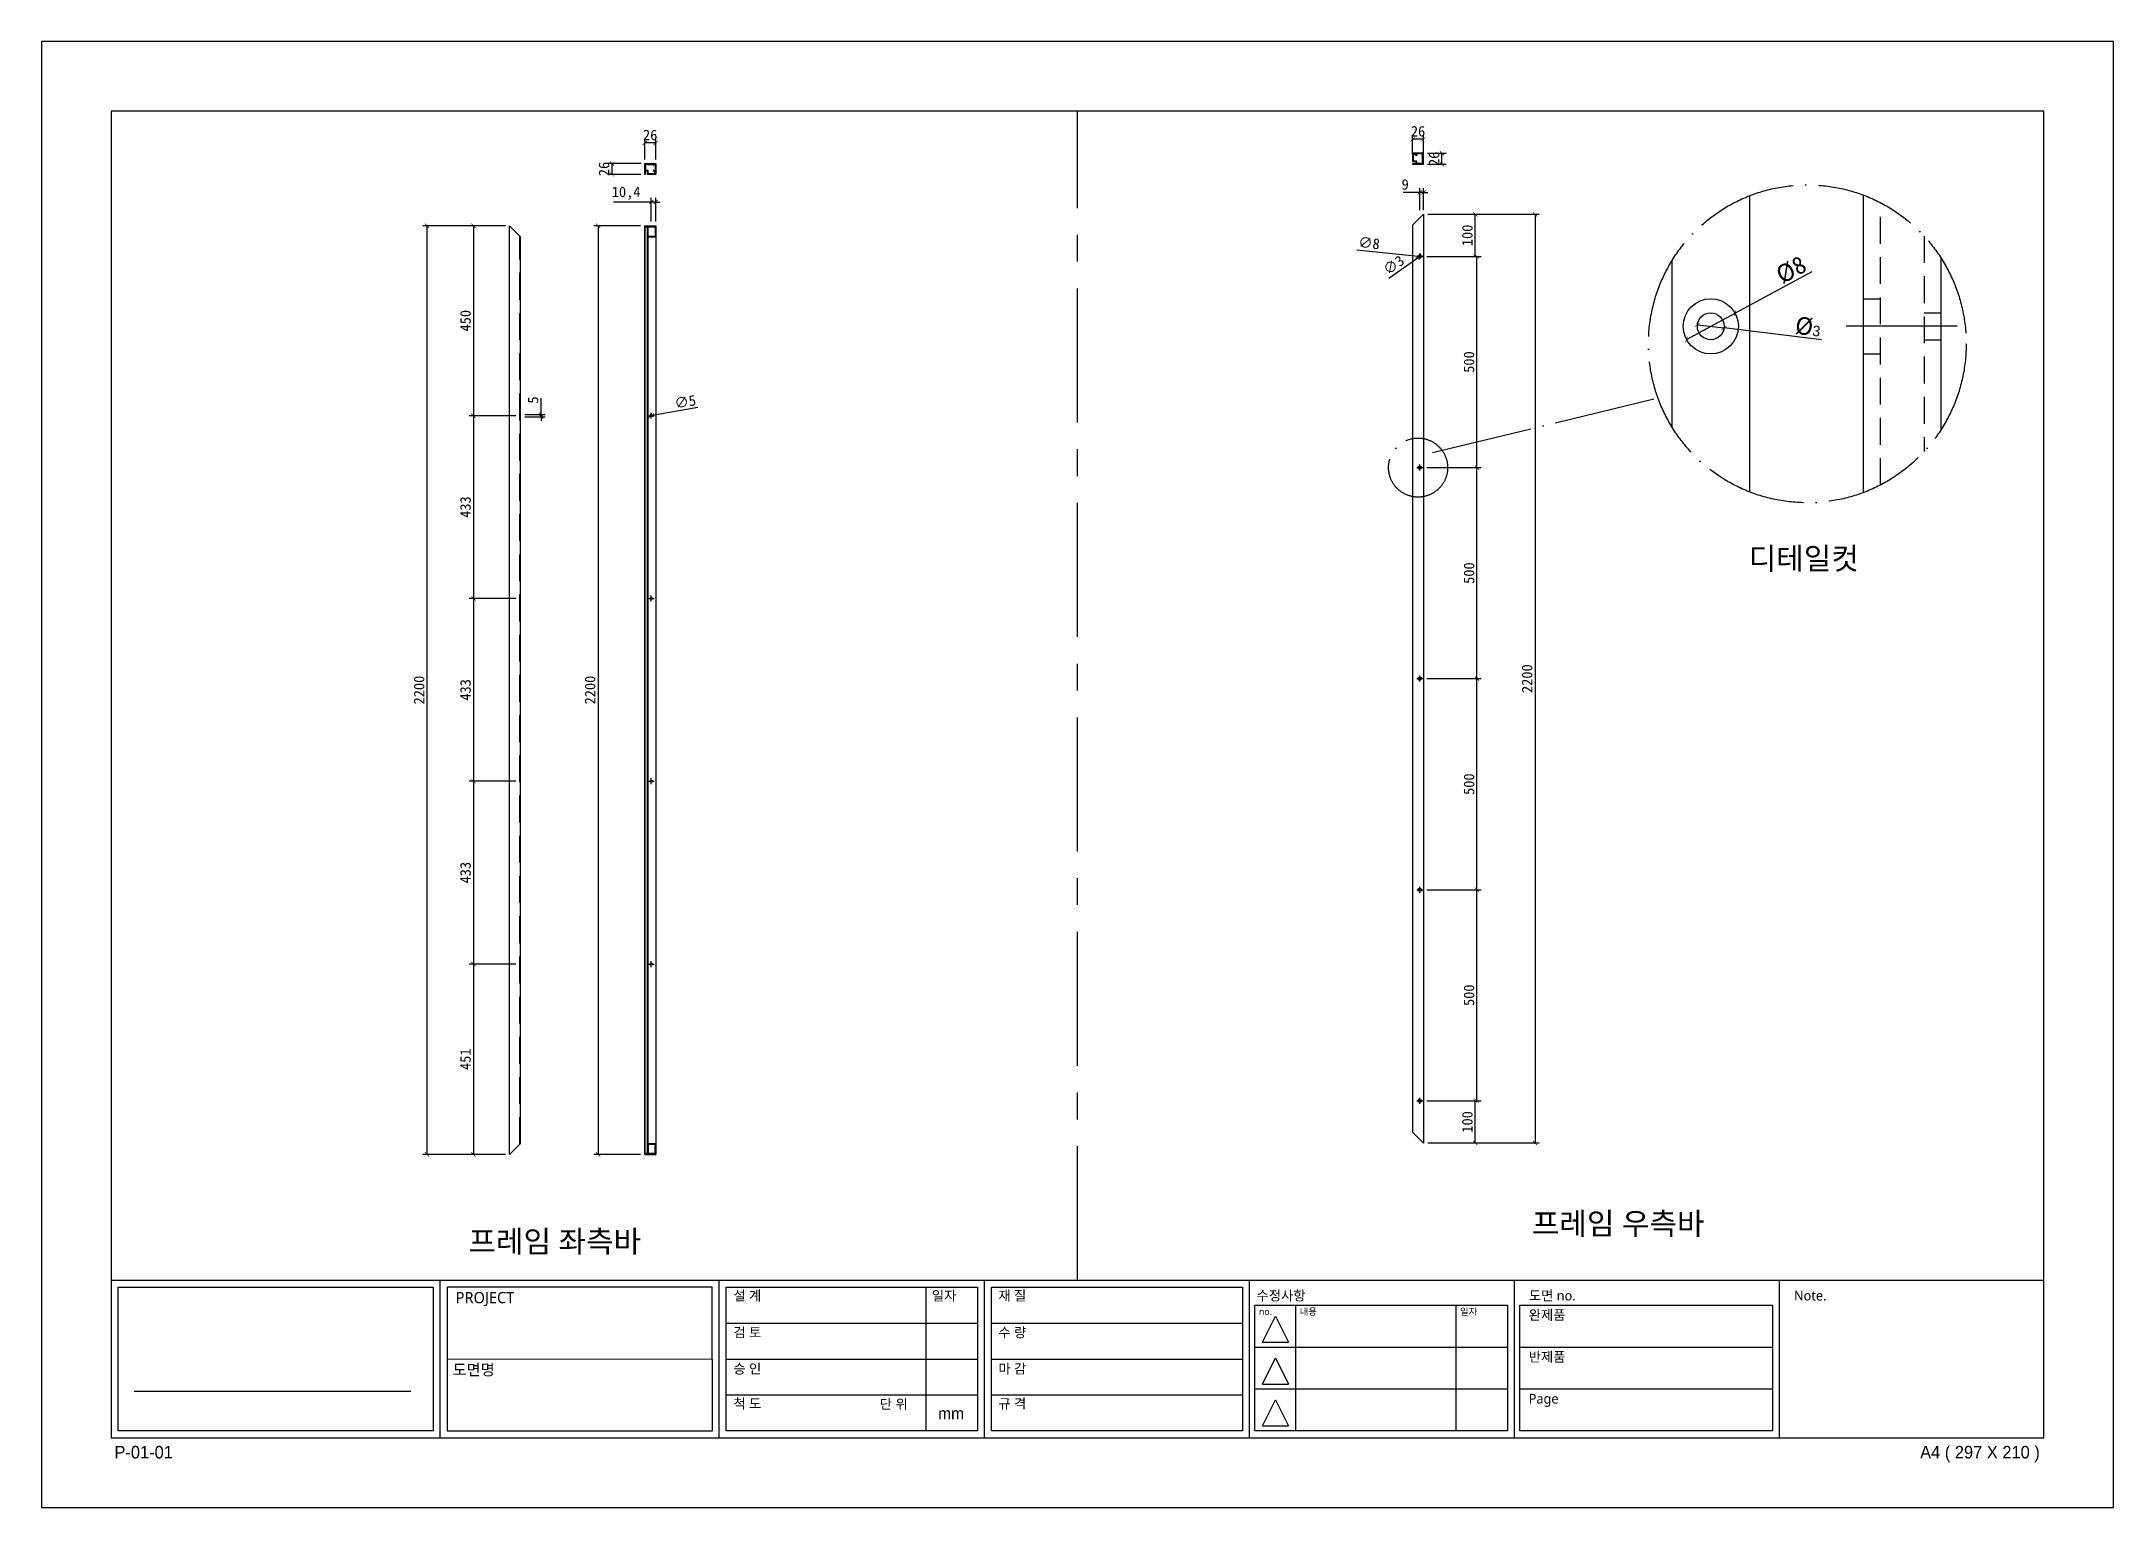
# Model space of a CAD drawing. Header units: millimetres. Extents: x -44117 to 256353, y -2095463 to 65325.
# Drawn here: x -34300 to -29389, y 7428 to 10901 of the extents above; entities that cross this region are included whole.
import ezdxf

# ---------------------------------------------------------------- set-up
doc = ezdxf.new("R2010")
doc.units = ezdxf.units.MM
doc.header["$LTSCALE"] = 10
for name, pattern in [('ACAD_ISO04W100', [30, 24, -3, 0, -3]), ('CENTER', [50.8, 31.75, -6.35, 6.35, -6.35]), ('HIDDEN', [9.525, 6.35, -3.175])]:
    doc.linetypes.add(name, pattern=pattern)
for name, color, linetype in [('cen', 1, 'CENTER'), ('도면층1', 7, 'HIDDEN'), ('도면층2', 3, 'CENTER')]:
    doc.layers.add(name, color=color, linetype=linetype)
doc.styles.add('고딕', font='')
doc.styles.get('고딕').set_extended_font_data('HYgtrE')
doc.dimstyles.new('ISO-25', dxfattribs={"dimtxt": 2.5, "dimasz": 2.5, "dimexe": 1, "dimexo": 1, "dimtad": 1, "dimtxsty": 'Standard', "dimblk": 'ARCHTICK', "dimcen": 2.5, "dimadec": 0, "dimazin": 0, "dimtfac": 1, "dimtmove": 0, "dimatfit": 3, "dimfxl": 0, "dimarcsym": 0})

msp = doc.modelspace()

# ---------------------------------------------------------------- texts
at = {"color": 142, "char_height": 52.004575, "width": 1506.5379465, "attachment_point": 5, "style": '고딕'}
for s, insert in [('{\\fMalgun Gothic|b0|i0|c129|p50;디테일컷}', (-30122.79197, 9673.34634)), ('{\\fMalgun Gothic|b0|i0|c129|p50;프레임 우측바}', (-30562.87956, 8098.06623)), ('{\\fMalgun Gothic|b0|i0|c129|p50;프레임 좌측바}', (-33083.46401, 8055.62919))]:
    msp.add_mtext(s, dxfattribs=dict(at, insert=insert))

# ---------------------------------------------------------------- blocks, each defined once
blk = doc.blocks.new('_ArchTick')
at = {"color": 0, "linetype": 'ByBlock', "const_width": 0.15}
blk.add_lwpolyline([(-0.5, -0.5), (0.5, 0.5)], dxfattribs=at)
blk = doc.blocks.new('*D196')
at = {"color": 0, "lineweight": -2}
for p, q in [((-31014.1, 10491.6), (-30749.9, 10491.6)), ((-30759.9, 10491.6), (-30759.9, 8291.6)), ((-31014.1, 8291.6), (-30749.9, 8291.6))]:
    blk.add_line(p, q, dxfattribs=at)
at = {"layer": 'Defpoints', "color": 0}
for p in [(-31024.1, 10491.6), (-31024.1, 8291.6), (-30759.9, 8291.6)]:
    blk.add_point(p, dxfattribs=at)
at = {"color": 0, "lineweight": -2, "xscale": 10, "yscale": 10, "zscale": 10}
for p, rotation in [((-30759.9, 10491.6), 90), ((-30759.9, 8291.6), 270)]:
    blk.add_blockref('_ArchTick', p, dxfattribs=dict(at, rotation=rotation))
at = {"color": 0, "insert": (-30778.7, 9391.6), "char_height": 25, "attachment_point": 5, "rotation": 90}
blk.add_mtext('2200', dxfattribs=at)
blk = doc.blocks.new('_None')
blk = doc.blocks.new('*D197')
at = {"color": 0, "lineweight": -2}
for p, q in [((-31016.1, 8391.6), (-30891.5, 8391.6)), ((-30901.5, 8291.6), (-30901.5, 8391.6)), ((-31014.1, 8291.6), (-30891.5, 8291.6))]:
    blk.add_line(p, q, dxfattribs=at)
at = {"layer": 'Defpoints', "color": 0}
for p in [(-31026.1, 8391.6), (-30901.5, 8391.6), (-31024.1, 8291.6)]:
    blk.add_point(p, dxfattribs=at)
at = {"color": 0, "lineweight": -2, "xscale": 10, "yscale": 10, "zscale": 10}
for p, rotation in [((-30901.5, 8391.6), 90), ((-30901.5, 8291.6), 270)]:
    blk.add_blockref('_ArchTick', p, dxfattribs=dict(at, rotation=rotation))
at = {"color": 0, "insert": (-30920.3, 8341.6), "char_height": 25, "attachment_point": 5, "rotation": 90}
blk.add_mtext('100', dxfattribs=at)
blk = doc.blocks.new('*D198')
at = {"color": 0, "lineweight": -2}
for p, q in [((-31016.1, 8891.6), (-30887.5, 8891.6)), ((-30897.5, 8391.6), (-30897.5, 8891.6)), ((-31016.1, 8391.6), (-30887.5, 8391.6))]:
    blk.add_line(p, q, dxfattribs=at)
at = {"layer": 'Defpoints', "color": 0}
for p in [(-31026.1, 8891.6), (-30897.5, 8891.6), (-31026.1, 8391.6)]:
    blk.add_point(p, dxfattribs=at)
at = {"color": 0, "lineweight": -2, "xscale": 10, "yscale": 10, "zscale": 10}
for p, rotation in [((-30897.5, 8891.6), 90), ((-30897.5, 8391.6), 270)]:
    blk.add_blockref('_ArchTick', p, dxfattribs=dict(at, rotation=rotation))
at = {"color": 0, "insert": (-30916.3, 8641.6), "char_height": 25, "attachment_point": 5, "rotation": 90}
blk.add_mtext('500', dxfattribs=at)
blk = doc.blocks.new('*D199')
at = {"color": 0, "lineweight": -2}
for p, q in [((-31016.1, 9391.6), (-30887.5, 9391.6)), ((-30897.5, 8891.6), (-30897.5, 9391.6)), ((-31016.1, 8891.6), (-30887.5, 8891.6))]:
    blk.add_line(p, q, dxfattribs=at)
at = {"layer": 'Defpoints', "color": 0}
for p in [(-31026.1, 9391.6), (-30897.5, 9391.6), (-31026.1, 8891.6)]:
    blk.add_point(p, dxfattribs=at)
at = {"color": 0, "lineweight": -2, "xscale": 10, "yscale": 10, "zscale": 10}
for p, rotation in [((-30897.5, 9391.6), 90), ((-30897.5, 8891.6), 270)]:
    blk.add_blockref('_ArchTick', p, dxfattribs=dict(at, rotation=rotation))
at = {"color": 0, "insert": (-30916.3, 9141.6), "char_height": 25, "attachment_point": 5, "rotation": 90}
blk.add_mtext('500', dxfattribs=at)
blk = doc.blocks.new('*D200')
at = {"color": 0, "lineweight": -2}
for p, q in [((-31016.1, 9891.6), (-30887.5, 9891.6)), ((-30897.5, 9391.6), (-30897.5, 9891.6)), ((-31016.1, 9391.6), (-30887.5, 9391.6))]:
    blk.add_line(p, q, dxfattribs=at)
at = {"layer": 'Defpoints', "color": 0}
for p in [(-31026.1, 9891.6), (-30897.5, 9891.6), (-31026.1, 9391.6)]:
    blk.add_point(p, dxfattribs=at)
at = {"color": 0, "lineweight": -2, "xscale": 10, "yscale": 10, "zscale": 10}
for p, rotation in [((-30897.5, 9891.6), 90), ((-30897.5, 9391.6), 270)]:
    blk.add_blockref('_ArchTick', p, dxfattribs=dict(at, rotation=rotation))
at = {"color": 0, "insert": (-30916.3, 9641.6), "char_height": 25, "attachment_point": 5, "rotation": 90}
blk.add_mtext('500', dxfattribs=at)
blk = doc.blocks.new('*D201')
at = {"color": 0, "lineweight": -2}
for p, q in [((-31016.1, 10391.6), (-30887.5, 10391.6)), ((-30897.5, 9891.6), (-30897.5, 10391.6)), ((-31016.1, 9891.6), (-30887.5, 9891.6))]:
    blk.add_line(p, q, dxfattribs=at)
at = {"layer": 'Defpoints', "color": 0}
for p in [(-31026.1, 10391.6), (-30897.5, 10391.6), (-31026.1, 9891.6)]:
    blk.add_point(p, dxfattribs=at)
at = {"color": 0, "lineweight": -2, "xscale": 10, "yscale": 10, "zscale": 10}
for p, rotation in [((-30897.5, 10391.6), 90), ((-30897.5, 9891.6), 270)]:
    blk.add_blockref('_ArchTick', p, dxfattribs=dict(at, rotation=rotation))
at = {"color": 0, "insert": (-30916.3, 10141.6), "char_height": 25, "attachment_point": 5, "rotation": 90}
blk.add_mtext('500', dxfattribs=at)
blk = doc.blocks.new('*D202')
at = {"color": 0, "lineweight": -2}
for p, q in [((-31014.1, 10491.6), (-30891.5, 10491.6)), ((-30901.5, 10391.6), (-30901.5, 10491.6)), ((-31016.1, 10391.6), (-30891.5, 10391.6))]:
    blk.add_line(p, q, dxfattribs=at)
at = {"layer": 'Defpoints', "color": 0}
for p in [(-31024.1, 10491.6), (-30901.5, 10491.6), (-31026.1, 10391.6)]:
    blk.add_point(p, dxfattribs=at)
at = {"color": 0, "lineweight": -2, "xscale": 10, "yscale": 10, "zscale": 10}
for p, rotation in [((-30901.5, 10491.6), 90), ((-30901.5, 10391.6), 270)]:
    blk.add_blockref('_ArchTick', p, dxfattribs=dict(at, rotation=rotation))
at = {"color": 0, "insert": (-30920.3, 10441.6), "char_height": 25, "attachment_point": 5, "rotation": 90}
blk.add_mtext('100', dxfattribs=at)
blk = doc.blocks.new('A$C2EC13F1B')
at = {"color": 7}
for p, q in [((-3.67, -0.83), (-1.17, 4.17)), ((-1.17, 4.17), (1.33, -0.83))]:
    blk.add_line(p, q, dxfattribs=at)
blk.add_lwpolyline([(-3.67, -0.83), (1.33, -0.83)], dxfattribs=at)
blk = doc.blocks.new('a4 1scale')
at = {"color": 8}
for p, q in [((-15144.83, -4477.05), (-14867.83, -4477.05)), ((-15097.66, -4499.61), (-15097.66, -4477.05)), ((-15057.67, -4499.62), (-15057.67, -4477.06)), ((-15028.06, -4478.06), (-15028.06, -4498.62)), ((-15019.68, -4499.62), (-15019.68, -4477.06)), ((-14981.69, -4499.62), (-14981.69, -4477.06)), ((-14943.7, -4499.62), (-14943.7, -4477.06)), ((-14905.71, -4499.62), (-14905.71, -4477.06)), ((-14980.9, -4480.63), (-14944.7, -4480.63)), ((-14975.07, -4480.63), (-14975.07, -4498.62)), ((-14952.08, -4480.63), (-14952.08, -4498.62)), ((-14942.91, -4480.63), (-14906.71, -4480.63)), ((-15056.67, -4483.2), (-15020.68, -4483.2)), ((-15018.68, -4483.2), (-14982.69, -4483.2)), ((-14980.9, -4486.63), (-14944.7, -4486.63)), ((-14942.91, -4486.63), (-14906.71, -4486.63)), ((-15096.66, -4488.33), (-15058.67, -4488.34)), ((-15056.67, -4488.34), (-15020.68, -4488.34)), ((-15018.68, -4488.34), (-14982.69, -4488.34)), ((-15141.53, -4492.95), (-15101.88, -4492.95)), ((-15056.67, -4493.48), (-15020.68, -4493.48)), ((-15018.68, -4493.48), (-14982.69, -4493.48)), ((-14980.9, -4492.63), (-14944.7, -4492.63)), ((-14942.91, -4492.63), (-14906.71, -4492.63))]:
    blk.add_line(p, q, dxfattribs=at)
for points in [[(-15154.83, -4509.61), (-14857.83, -4509.61), (-14857.83, -4299.61), (-15154.83, -4299.61)], [(-15144.83, -4499.61), (-14867.83, -4499.61), (-14867.83, -4309.61), (-15144.83, -4309.61)]]:
    blk.add_lwpolyline(points, close=True)
for points in [[(-15143.82, -4478.05), (-15098.66, -4478.05), (-15098.66, -4498.61), (-15143.83, -4498.61)], [(-15058.67, -4478.06), (-15096.66, -4478.05), (-15096.66, -4498.61), (-15058.66, -4498.62)], [(-15056.67, -4478.06), (-15020.68, -4478.06), (-15020.68, -4498.62), (-15056.67, -4498.62)], [(-15018.68, -4478.06), (-14982.69, -4478.06), (-14982.69, -4498.62), (-15018.68, -4498.62)]]:
    blk.add_lwpolyline(points, close=True, dxfattribs=at)
for points in [[(-14944.7, -4480.63), (-14944.7, -4498.62), (-14980.9, -4498.62), (-14980.9, -4480.63)], [(-14906.71, -4480.63), (-14906.71, -4498.62), (-14942.91, -4498.62), (-14942.91, -4480.63)]]:
    blk.add_lwpolyline(points, dxfattribs=at)
at = {"color": 8, "xscale": 0.7469071166727064, "yscale": 0.7469071166727064, "zscale": 0.7469071166727064}
for p in [(-14977.06, -4485.3), (-14977.06, -4491.3), (-14977.06, -4497.29)]:
    blk.add_blockref('A$C2EC13F1B', p, dxfattribs=at)
at = {"color": 8, "style": '고딕'}
for s, insert, char_height, width, attachment_point in [('{\\fMalgun Gothic|b0|i0|c129|p50;PROJECT}', (-15095.45, -4478.74), 1.6004, 37.4801, 1), ('{\\fMalgun Gothic|b0|i0|c129|p50;설 계}', (-15055.65, -4478.55), 1.4003, 21.6513, 1), ('{\\fGulim|b0|i0|c129|p50;일자}', (-15027.2, -4478.57), 1.4, 24.7824, 1), ('{\\fMalgun Gothic|b0|i0|c129|p50;재 질}', (-15017.66, -4478.55), 1.4003, 21.6513, 1), ('{\\fMalgun Gothic|b0|i0|c129|p50;수정사항}', (-14980.67, -4478.55), 1.4003, 21.6513, 1), ('{\\fMalgun Gothic|b0|i0|c129|p50;도면 no.}', (-14941.63, -4478.55), 1.4003, 21.6513, 1), ('{\\fMalgun Gothic|b0|i0|c129|p50;Note.}', (-14903.64, -4478.55), 1.4003, 21.6513, 1), ('{\\fMalgun Gothic|b0|i0|c129|p50;no.}', (-14980.32, -4481.07), 0.96, 25.9815, 1), ('{\\fMalgun Gothic|b0|i0|c129|p50;내용}', (-14974.49, -4481.07), 0.96, 25.9815, 1), ('{\\fMalgun Gothic|b0|i0|c129|p50;일자}', (-14951.5, -4481.07), 0.96, 25.9815, 1), ('{\\fGulim|b0|i0|c129|p50;완\\fMalgun Gothic|b0|i0|c129|p50;제품}', (-14941.66, -4481.32), 1.4003, 21.6513, 1), ('{\\fMalgun Gothic|b0|i0|c129|p50;검 토}', (-15055.65, -4483.82), 1.4003, 21.6513, 1), ('{\\fMalgun Gothic|b0|i0|c129|p50;수 량}', (-15017.66, -4483.82), 1.4003, 21.6513, 1), ('{\\fMalgun Gothic|b0|i0|c129|p50;반제품}', (-14941.66, -4487.32), 1.4003, 21.6513, 1), ('{\\fMalgun Gothic|b0|i0|c129|p50;도면명}', (-15095.89, -4489.07), 1.6004, 37.4801, 1), ('{\\fMalgun Gothic|b0|i0|c129|p50;승 인}', (-15055.65, -4489.02), 1.4003, 21.6513, 1), ('{\\fMalgun Gothic|b0|i0|c129|p50;마 감}', (-15017.66, -4489.02), 1.4003, 21.6513, 1), ('{\\fMalgun Gothic|b0|i0|c129|p50;Page}', (-14941.66, -4493.32), 1.4003, 21.6513, 1), ('{\\fMalgun Gothic|b0|i0|c129|p50;척 도 }', (-15055.65, -4494.02), 1.4003, 21.6513, 1), ('{\\fGulim|b0|i0|c129|p50;단 위}', (-15034.68, -4494.09), 1.4003, 21.6513, 1), ('mm', (-15024.45, -4496.13), 1.7, 15.2516, 5), ('{\\fMalgun Gothic|b0|i0|c129|p50;규 격 }', (-15017.66, -4494.02), 1.4003, 21.6513, 1), ('{\\C8;P-01-01}', (-15144.37, -4500.78), 1.8004, 27.0059, 1), ('{\\C8;A4 ( 297 X 210 )}', (-14868.4, -4500.78), 1.8004, 27.0059, 3)]:
    blk.add_mtext(s, dxfattribs=dict(at, insert=insert, char_height=char_height, width=width, attachment_point=attachment_point))
blk = doc.blocks.new('*D203')
at = {"color": 0, "lineweight": -2}
for p, q in [((-31182.2, 10407.7), (-31037.1, 10392)), ((-31029.1, 10391.1), (-31037.1, 10392)), ((-31029.1, 10391.1), (-31029.1, 10391.1))]:
    blk.add_line(p, q, dxfattribs=at)
at = {"layer": 'Defpoints', "color": 0}
for p in [(-31037.1, 10392), (-31029.1, 10391.1)]:
    blk.add_point(p, dxfattribs=at)
at = {"color": 0, "lineweight": -2, "xscale": 10, "yscale": 10, "zscale": 10}
for p, rotation in [((-31037.1, 10392), 353.8342125039075), ((-31029.1, 10391.1), 173.8342125039076)]:
    blk.add_blockref('_ArchTick', p, dxfattribs=dict(at, rotation=rotation))
at = {"color": 0, "insert": (-31153.3, 10423.4), "char_height": 25, "attachment_point": 5, "rotation": 353.8342}
blk.add_mtext('∅8', dxfattribs=at)
blk = doc.blocks.new('*D204')
at = {"color": 0, "lineweight": -2}
for p, q in [((-31106.6, 10340.6), (-31034.3, 10390.7)), ((-31031.9, 10392.4), (-31034.3, 10390.7)), ((-31031.9, 10392.4), (-31031.9, 10392.4))]:
    blk.add_line(p, q, dxfattribs=at)
at = {"layer": 'Defpoints', "color": 0}
for p in [(-31034.3, 10390.7), (-31031.9, 10392.4)]:
    blk.add_point(p, dxfattribs=at)
at = {"color": 0, "lineweight": -2, "xscale": 10, "yscale": 10, "zscale": 10}
for p, rotation in [((-31034.3, 10390.7), 34.73872542622149), ((-31031.9, 10392.4), 214.7387254262215)]:
    blk.add_blockref('_ArchTick', p, dxfattribs=dict(at, rotation=rotation))
at = {"color": 0, "insert": (-31095, 10371.5), "char_height": 25, "attachment_point": 5, "rotation": 34.7387}
blk.add_mtext('∅3', dxfattribs=at)
blk = doc.blocks.new('*D205')
at = {"color": 0, "lineweight": -2}
for p, q in [((-33200.5, 10464.5), (-33286.3, 10464.5)), ((-33276.3, 10464.5), (-33276.3, 10014.5)), ((-33176, 10014.5), (-33286.3, 10014.5))]:
    blk.add_line(p, q, dxfattribs=at)
at = {"layer": 'Defpoints', "color": 0}
for p in [(-33190.5, 10464.5), (-33276.3, 10014.5), (-33166, 10014.5)]:
    blk.add_point(p, dxfattribs=at)
at = {"color": 0, "lineweight": -2, "xscale": 10, "yscale": 10, "zscale": 10}
for p, rotation in [((-33276.3, 10464.5), 90), ((-33276.3, 10014.5), 270)]:
    blk.add_blockref('_ArchTick', p, dxfattribs=dict(at, rotation=rotation))
at = {"color": 0, "insert": (-33295, 10239.5), "char_height": 25, "attachment_point": 5, "rotation": 90}
blk.add_mtext('450', dxfattribs=at)
blk = doc.blocks.new('*D206')
at = {"color": 0, "lineweight": -2}
for p, q in [((-33176, 10014.5), (-33286.3, 10014.5)), ((-33276.3, 10014.5), (-33276.3, 9581.5)), ((-33176, 9581.5), (-33286.3, 9581.5))]:
    blk.add_line(p, q, dxfattribs=at)
at = {"layer": 'Defpoints', "color": 0}
for p in [(-33166, 10014.5), (-33276.3, 9581.5), (-33166, 9581.5)]:
    blk.add_point(p, dxfattribs=at)
at = {"color": 0, "lineweight": -2, "xscale": 10, "yscale": 10, "zscale": 10}
for p, rotation in [((-33276.3, 10014.5), 90), ((-33276.3, 9581.5), 270)]:
    blk.add_blockref('_ArchTick', p, dxfattribs=dict(at, rotation=rotation))
at = {"color": 0, "insert": (-33295, 9798), "char_height": 25, "attachment_point": 5, "rotation": 90}
blk.add_mtext('433', dxfattribs=at)
blk = doc.blocks.new('*D207')
at = {"color": 0, "lineweight": -2}
for p, q in [((-33176, 9581.5), (-33286.3, 9581.5)), ((-33276.3, 9581.5), (-33276.3, 9148.5)), ((-33176, 9148.5), (-33286.3, 9148.5))]:
    blk.add_line(p, q, dxfattribs=at)
at = {"layer": 'Defpoints', "color": 0}
for p in [(-33166, 9581.5), (-33276.3, 9148.5), (-33166, 9148.5)]:
    blk.add_point(p, dxfattribs=at)
at = {"color": 0, "lineweight": -2, "xscale": 10, "yscale": 10, "zscale": 10}
for p, rotation in [((-33276.3, 9581.5), 90), ((-33276.3, 9148.5), 270)]:
    blk.add_blockref('_ArchTick', p, dxfattribs=dict(at, rotation=rotation))
at = {"color": 0, "insert": (-33295, 9365), "char_height": 25, "attachment_point": 5, "rotation": 90}
blk.add_mtext('433', dxfattribs=at)
blk = doc.blocks.new('*D208')
at = {"color": 0, "lineweight": -2}
for p, q in [((-33176, 9148.5), (-33286.3, 9148.5)), ((-33276.3, 9148.5), (-33276.3, 8715.5)), ((-33176, 8715.5), (-33286.3, 8715.5))]:
    blk.add_line(p, q, dxfattribs=at)
at = {"layer": 'Defpoints', "color": 0}
for p in [(-33166, 9148.5), (-33276.3, 8715.5), (-33166, 8715.5)]:
    blk.add_point(p, dxfattribs=at)
at = {"color": 0, "lineweight": -2, "xscale": 10, "yscale": 10, "zscale": 10}
for p, rotation in [((-33276.3, 9148.5), 90), ((-33276.3, 8715.5), 270)]:
    blk.add_blockref('_ArchTick', p, dxfattribs=dict(at, rotation=rotation))
at = {"color": 0, "insert": (-33295, 8932), "char_height": 25, "attachment_point": 5, "rotation": 90}
blk.add_mtext('433', dxfattribs=at)
blk = doc.blocks.new('*D209')
at = {"color": 0, "lineweight": -2}
for p, q in [((-33176, 8715.5), (-33286.3, 8715.5)), ((-33276.3, 8715.5), (-33276.3, 8264.5)), ((-33200.5, 8264.5), (-33286.3, 8264.5))]:
    blk.add_line(p, q, dxfattribs=at)
at = {"layer": 'Defpoints', "color": 0}
for p in [(-33166, 8715.5), (-33276.3, 8264.5), (-33190.5, 8264.5)]:
    blk.add_point(p, dxfattribs=at)
at = {"color": 0, "lineweight": -2, "xscale": 10, "yscale": 10, "zscale": 10}
for p, rotation in [((-33276.3, 8715.5), 90), ((-33276.3, 8264.5), 270)]:
    blk.add_blockref('_ArchTick', p, dxfattribs=dict(at, rotation=rotation))
at = {"color": 0, "insert": (-33295, 8490), "char_height": 25, "attachment_point": 5, "rotation": 90}
blk.add_mtext('451', dxfattribs=at)
blk = doc.blocks.new('*D210')
at = {"color": 0, "lineweight": -2}
for p, q in [((-33116, 10017), (-33116, 10056.1)), ((-33154.5, 10017), (-33106, 10017)), ((-33154.5, 10012), (-33106, 10012)), ((-33116, 10012), (-33116, 10017)), ((-33116, 10012), (-33116, 10002))]:
    blk.add_line(p, q, dxfattribs=at)
at = {"layer": 'Defpoints', "color": 0}
for p in [(-33164.5, 10017), (-33164.5, 10012), (-33116, 10017)]:
    blk.add_point(p, dxfattribs=at)
at = {"color": 0, "lineweight": -2, "xscale": 10, "yscale": 10, "zscale": 10}
for p, rotation in [((-33116, 10017), 270), ((-33116, 10012), 90)]:
    blk.add_blockref('_ArchTick', p, dxfattribs=dict(at, rotation=rotation))
at = {"color": 0, "insert": (-33134.8, 10051.6), "char_height": 25, "attachment_point": 5, "rotation": 90}
blk.add_mtext('5', dxfattribs=at)
blk = doc.blocks.new('*D211')
at = {"color": 0, "lineweight": -2}
for p, q in [((-32744.4, 10033.5), (-32852.2, 10014.9)), ((-32857.2, 10014), (-32852.2, 10014.9)), ((-32857.2, 10014), (-32857.2, 10014))]:
    blk.add_line(p, q, dxfattribs=at)
at = {"layer": 'Defpoints', "color": 0}
for p in [(-32857.2, 10014), (-32852.2, 10014.9)]:
    blk.add_point(p, dxfattribs=at)
at = {"color": 0, "lineweight": -2, "xscale": 10, "yscale": 10, "zscale": 10}
for p, rotation in [((-32857.2, 10014), 9.769614519592347), ((-32852.2, 10014.9), 189.7696145195923)]:
    blk.add_blockref('_ArchTick', p, dxfattribs=dict(at, rotation=rotation))
at = {"color": 0, "insert": (-32774.3, 10047.4), "char_height": 25, "attachment_point": 5, "rotation": 9.7696}
blk.add_mtext('∅5', dxfattribs=at)
blk = doc.blocks.new('*D212')
at = {"color": 0, "lineweight": -2}
for p, q in [((-32880.3, 10464.5), (-32990.8, 10464.5)), ((-32980.8, 10464.5), (-32980.8, 8264.5)), ((-32880.3, 8264.5), (-32990.8, 8264.5))]:
    blk.add_line(p, q, dxfattribs=at)
at = {"layer": 'Defpoints', "color": 0}
for p in [(-32870.3, 10464.5), (-32980.8, 8264.5), (-32870.3, 8264.5)]:
    blk.add_point(p, dxfattribs=at)
at = {"color": 0, "lineweight": -2, "xscale": 10, "yscale": 10, "zscale": 10}
for p, rotation in [((-32980.8, 10464.5), 90), ((-32980.8, 8264.5), 270)]:
    blk.add_blockref('_ArchTick', p, dxfattribs=dict(at, rotation=rotation))
at = {"color": 0, "insert": (-32999.6, 9364.5), "char_height": 25, "attachment_point": 5, "rotation": 90}
blk.add_mtext('2200', dxfattribs=at)
blk = doc.blocks.new('*D137')
at = {"color": 0, "lineweight": -2}
for p, q in [((-33200.5, 10464.5), (-33396.2, 10464.5)), ((-33386.2, 8264.5), (-33386.2, 10464.5)), ((-33200.5, 8264.5), (-33396.2, 8264.5))]:
    blk.add_line(p, q, dxfattribs=at)
at = {"layer": 'Defpoints', "color": 0}
for p in [(-33386.2, 10464.5), (-33190.5, 10464.5), (-33190.5, 8264.5)]:
    blk.add_point(p, dxfattribs=at)
at = {"color": 0, "lineweight": -2, "xscale": 10, "yscale": 10, "zscale": 10}
for p, rotation in [((-33386.2, 10464.5), 90), ((-33386.2, 8264.5), 270)]:
    blk.add_blockref('_ArchTick', p, dxfattribs=dict(at, rotation=rotation))
at = {"color": 0, "insert": (-33405, 9364.5), "char_height": 25, "attachment_point": 5, "rotation": 90}
blk.add_mtext('2200', dxfattribs=at)
blk = doc.blocks.new('*D213')
at = {"color": 0, "lineweight": -2}
for p, q in [((-30103.7, 10355.6), (-30285.8, 10257.3)), ((-30400.9, 10195.2), (-30285.8, 10257.3)), ((-30400.9, 10195.2), (-30400.9, 10195.2))]:
    blk.add_line(p, q, dxfattribs=at)
at = {"layer": 'Defpoints', "color": 0}
for p in [(-30285.8, 10257.3), (-30400.9, 10195.2)]:
    blk.add_point(p, dxfattribs=at)
at = {"color": 0, "lineweight": -2, "xscale": 10, "yscale": 10, "zscale": 10}
for p, rotation in [((-30285.8, 10257.3), 208.3664107921204), ((-30400.9, 10195.2), 28.3664107921204)]:
    blk.add_blockref('_ArchTick', p, dxfattribs=dict(at, rotation=rotation))
at = {"color": 0, "insert": (-30152.6, 10360), "char_height": 25, "attachment_point": 5, "rotation": 28.3664}
blk.add_mtext('{\\H1.6667x;Ø8}', dxfattribs=at)
blk = doc.blocks.new('*D214')
at = {"color": 0, "lineweight": -2}
for p, q in [((-30374.9, 10230.1), (-30374.9, 10230.1)), ((-30374.9, 10230.1), (-30311.8, 10222.3)), ((-30081, 10193.8), (-30311.8, 10222.3))]:
    blk.add_line(p, q, dxfattribs=at)
at = {"layer": 'Defpoints', "color": 0}
for p in [(-30374.9, 10230.1), (-30311.8, 10222.3)]:
    blk.add_point(p, dxfattribs=at)
at = {"color": 0, "lineweight": -2, "xscale": 10, "yscale": 10, "zscale": 10}
for p, rotation in [((-30374.9, 10230.1), 352.9456362608913), ((-30311.8, 10222.3), 172.9456362608913)]:
    blk.add_blockref('_ArchTick', p, dxfattribs=dict(at, rotation=rotation))
at = {"color": 0, "insert": (-30112.8, 10225), "char_height": 25, "attachment_point": 5, "rotation": 352.9456}
blk.add_mtext('{\\H1.6667x;Ø\\fPMingLiU|b0|i0|c129|p0;\\H0.59999x;3}', dxfattribs=at)
blk = doc.blocks.new('*D257')
at = {"color": 0, "lineweight": -2}
for p, q in [((-31050.1, 10634.1), (-31050.1, 10679.4)), ((-31024.1, 10669.4), (-31050.1, 10669.4)), ((-31024.1, 10634.1), (-31024.1, 10679.4))]:
    blk.add_line(p, q, dxfattribs=at)
at = {"layer": 'Defpoints', "color": 0}
for p in [(-31050.1, 10669.4), (-31050.1, 10624.1), (-31024.1, 10624.1)]:
    blk.add_point(p, dxfattribs=at)
at = {"color": 0, "lineweight": -2, "xscale": 10, "yscale": 10, "zscale": 10, "rotation": 180}
blk.add_blockref('_ArchTick', (-31050.1, 10669.4), dxfattribs=at)
at = {"color": 0, "lineweight": -2, "xscale": 10, "yscale": 10, "zscale": 10}
blk.add_blockref('_ArchTick', (-31024.1, 10669.4), dxfattribs=at)
at = {"color": 0, "insert": (-31037.1, 10688.1), "char_height": 25, "attachment_point": 5}
blk.add_mtext('26', dxfattribs=at)
blk = doc.blocks.new('*D258')
at = {"color": 0, "lineweight": -2}
for p, q in [((-31014.6, 10636), (-30970.5, 10636)), ((-31014.6, 10610), (-30970.5, 10610)), ((-30980.5, 10610), (-30980.5, 10636))]:
    blk.add_line(p, q, dxfattribs=at)
at = {"layer": 'Defpoints', "color": 0}
for p in [(-31024.6, 10636), (-31024.6, 10610), (-30980.5, 10636)]:
    blk.add_point(p, dxfattribs=at)
at = {"color": 0, "lineweight": -2, "xscale": 10, "yscale": 10, "zscale": 10}
for p, rotation in [((-30980.5, 10636), 90), ((-30980.5, 10610), 270)]:
    blk.add_blockref('_ArchTick', p, dxfattribs=dict(at, rotation=rotation))
at = {"color": 0, "insert": (-30999.2, 10623), "char_height": 25, "attachment_point": 5, "rotation": 90}
blk.add_mtext('26', dxfattribs=at)
blk = doc.blocks.new('*D144')
at = {"color": 0, "lineweight": -2}
for p, q in [((-31033.1, 10543.3), (-31072.3, 10543.3)), ((-31033.1, 10501.6), (-31033.1, 10553.3)), ((-31024.1, 10543.3), (-31033.1, 10543.3)), ((-31024.1, 10501.6), (-31024.1, 10553.3)), ((-31024.1, 10543.3), (-31014.1, 10543.3))]:
    blk.add_line(p, q, dxfattribs=at)
at = {"layer": 'Defpoints', "color": 0}
for p in [(-31033.1, 10543.3), (-31033.1, 10491.6), (-31024.1, 10491.6)]:
    blk.add_point(p, dxfattribs=at)
at = {"color": 0, "lineweight": -2, "xscale": 10, "yscale": 10, "zscale": 10}
blk.add_blockref('_ArchTick', (-31033.1, 10543.3), dxfattribs=at)
at = {"color": 0, "lineweight": -2, "xscale": 10, "yscale": 10, "zscale": 10, "rotation": 180}
blk.add_blockref('_ArchTick', (-31024.1, 10543.3), dxfattribs=at)
at = {"color": 0, "insert": (-31067.7, 10562.1), "char_height": 25, "attachment_point": 5}
blk.add_mtext('9', dxfattribs=at)
blk = doc.blocks.new('*D259')
at = {"color": 0, "lineweight": -2}
for p, q in [((-32870.3, 10621.4), (-32870.3, 10670.5)), ((-32844.3, 10660.5), (-32870.3, 10660.5)), ((-32844.3, 10621.4), (-32844.3, 10670.5))]:
    blk.add_line(p, q, dxfattribs=at)
at = {"layer": 'Defpoints', "color": 0}
for p in [(-32870.3, 10660.5), (-32870.3, 10611.4), (-32844.3, 10611.4)]:
    blk.add_point(p, dxfattribs=at)
at = {"color": 0, "lineweight": -2, "xscale": 10, "yscale": 10, "zscale": 10, "rotation": 180}
blk.add_blockref('_ArchTick', (-32870.3, 10660.5), dxfattribs=at)
at = {"color": 0, "lineweight": -2, "xscale": 10, "yscale": 10, "zscale": 10}
blk.add_blockref('_ArchTick', (-32844.3, 10660.5), dxfattribs=at)
at = {"color": 0, "insert": (-32857.3, 10679.3), "char_height": 25, "attachment_point": 5}
blk.add_mtext('26', dxfattribs=at)
blk = doc.blocks.new('*D260')
at = {"color": 0, "lineweight": -2}
for p, q in [((-32878.7, 10611.9), (-32958, 10611.9)), ((-32948, 10611.9), (-32948, 10585.9)), ((-32879.6, 10585.9), (-32958, 10585.9))]:
    blk.add_line(p, q, dxfattribs=at)
at = {"layer": 'Defpoints', "color": 0}
for p in [(-32868.7, 10611.9), (-32948, 10585.9), (-32869.6, 10585.9)]:
    blk.add_point(p, dxfattribs=at)
at = {"color": 0, "lineweight": -2, "xscale": 10, "yscale": 10, "zscale": 10}
for p, rotation in [((-32948, 10611.9), 90), ((-32948, 10585.9), 270)]:
    blk.add_blockref('_ArchTick', p, dxfattribs=dict(at, rotation=rotation))
at = {"color": 0, "insert": (-32966.8, 10598.9), "char_height": 25, "attachment_point": 5, "rotation": 90}
blk.add_mtext('26', dxfattribs=at)
blk = doc.blocks.new('*D261')
at = {"color": 0, "lineweight": -2}
for p, q in [((-32854.7, 10520.6), (-32943.9, 10520.6)), ((-32854.7, 10474.5), (-32854.7, 10530.6)), ((-32844.3, 10520.6), (-32854.7, 10520.6)), ((-32844.3, 10474.5), (-32844.3, 10530.6)), ((-32844.3, 10520.6), (-32834.3, 10520.6))]:
    blk.add_line(p, q, dxfattribs=at)
at = {"layer": 'Defpoints', "color": 0}
for p in [(-32854.7, 10520.6), (-32854.7, 10464.5), (-32844.3, 10464.5)]:
    blk.add_point(p, dxfattribs=at)
at = {"color": 0, "lineweight": -2, "xscale": 10, "yscale": 10, "zscale": 10}
blk.add_blockref('_ArchTick', (-32854.7, 10520.6), dxfattribs=at)
at = {"color": 0, "lineweight": -2, "xscale": 10, "yscale": 10, "zscale": 10, "rotation": 180}
blk.add_blockref('_ArchTick', (-32844.3, 10520.6), dxfattribs=at)
at = {"color": 0, "insert": (-32914.3, 10541.4), "char_height": 25, "attachment_point": 5}
blk.add_mtext('10,4', dxfattribs=at)

# ---------------------------------------------------------------- dimensions: what is measured, and where the dimension line sits
for base, p1, p2, angle, picture, middle in [((-32870.30556, 10660.50731), (-32844.30985, 10611.42892), (-32870.30556, 10611.36355), 180, '*D259', (-32857.30771, 10660.50731)), ((-31050.11176, 10669.39933), (-31024.11176, 10624.12284), (-31050.11176, 10624.12284), 180, '*D257', (-31037.11176, 10669.39933)), ((-32948.01799, 10585.86355), (-32868.71264, 10611.86355), (-32869.5555, 10585.86355), 90, '*D260', (-32948.01799, 10598.86355)), ((-30980.48547, 10635.96912), (-31024.61176, 10609.96912), (-31024.61176, 10635.96912), 90, '*D258', (-30980.48547, 10622.96912))]:
    dim = msp.add_linear_dim(base=base, p1=p1, p2=p2, angle=angle, dimstyle='ISO-25', override={"dimscale": 10, "dimasz": 1, "dimdec": 1, "dimcen": 0, "dimtdec": 1, "dimldrblk": 'None', "dimtfillclr": 100})
    dim.commit()
    dim.dimension.update_dxf_attribs({"geometry": picture, "text_midpoint": middle, "dimtype": 160})
for base, p1, p2, picture, middle in [((-31033.11176, 10543.30691), (-31024.11176, 10491.57269), (-31033.11176, 10491.57269), '*D144', (-31067.6951, 10562.05691)), ((-32854.70556, 10520.58254), (-32844.30556, 10464.47399), (-32854.70556, 10464.47399), '*D261', (-32914.2889, 10541.41588))]:
    dim = msp.add_linear_dim(base=base, p1=p1, p2=p2, dimstyle='ISO-25', override={"dimscale": 10, "dimasz": 1, "dimdec": 1, "dimcen": 0, "dimtdec": 1, "dimldrblk": 'None', "dimtfillclr": 100})
    dim.commit()
    dim.dimension.update_dxf_attribs({"geometry": picture, "text_midpoint": middle})
for base, p1, p2, override, picture, middle in [((-33386.20237, 10464.47399), (-33190.46156, 8264.47399), (-33190.46156, 10464.47399), {"dimscale": 10, "dimasz": 1, "dimdec": 1, "dimcen": 0, "dimtdec": 1, "dimldrblk": 'None'}, '*D137', (-33404.95237, 9364.47399)), ((-33276.25494, 10014.47399), (-33190.46156, 10464.47399), (-33165.96156, 10014.47399), {"dimscale": 10, "dimasz": 1, "dimldrblk": 'None'}, '*D205', (-33295.00494, 10239.47399)), ((-32980.80584, 8264.47399), (-32870.30556, 10464.47399), (-32870.30556, 8264.47399), {"dimscale": 10, "dimasz": 1, "dimdec": 1, "dimcen": 0, "dimtdec": 1, "dimldrblk": 'None'}, '*D212', (-32999.55584, 9364.47399)), ((-30901.53454, 10491.57269), (-31026.11176, 10391.57269), (-31024.11176, 10491.57269), {"dimscale": 10, "dimasz": 1, "dimldrblk": 'None'}, '*D202', (-30920.28454, 10441.57269)), ((-30759.90669, 8291.57269), (-31024.11176, 10491.57269), (-31024.11176, 8291.57269), {"dimscale": 10, "dimasz": 1, "dimldrblk": 'None'}, '*D196', (-30778.65669, 9391.57269)), ((-30897.53454, 10391.57269), (-31026.11176, 9891.57269), (-31026.11176, 10391.57269), {"dimscale": 10, "dimasz": 1, "dimldrblk": 'None'}, '*D201', (-30916.28454, 10141.57269)), ((-33276.25494, 9581.47399), (-33165.96156, 10014.47399), (-33165.96156, 9581.47399), {"dimscale": 10, "dimasz": 1, "dimldrblk": 'None'}, '*D206', (-33295.00494, 9797.97399)), ((-33116.03998, 10016.97399), (-33164.46156, 10011.97399), (-33164.46156, 10016.97399), {"dimscale": 10, "dimasz": 1, "dimldrblk": 'None'}, '*D210', (-33134.78998, 10051.55733)), ((-30897.53454, 9891.57269), (-31026.11176, 9391.57269), (-31026.11176, 9891.57269), {"dimscale": 10, "dimasz": 1, "dimldrblk": 'None'}, '*D200', (-30916.28454, 9641.57269)), ((-33276.25494, 9148.47399), (-33165.96156, 9581.47399), (-33165.96156, 9148.47399), {"dimscale": 10, "dimasz": 1, "dimldrblk": 'None'}, '*D207', (-33295.00494, 9364.97399)), ((-30897.53454, 9391.57269), (-31026.11176, 8891.57269), (-31026.11176, 9391.57269), {"dimscale": 10, "dimasz": 1, "dimldrblk": 'None'}, '*D199', (-30916.28454, 9141.57269)), ((-33276.25494, 8715.47399), (-33165.96156, 9148.47399), (-33165.96156, 8715.47399), {"dimscale": 10, "dimasz": 1, "dimldrblk": 'None'}, '*D208', (-33295.00494, 8931.97399)), ((-30897.53454, 8891.57269), (-31026.11176, 8391.57269), (-31026.11176, 8891.57269), {"dimscale": 10, "dimasz": 1, "dimldrblk": 'None'}, '*D198', (-30916.28454, 8641.57269)), ((-33276.25494, 8264.47399), (-33165.96156, 8715.47399), (-33190.46156, 8264.47399), {"dimscale": 10, "dimasz": 1, "dimldrblk": 'None'}, '*D209', (-33295.00494, 8489.97399)), ((-30901.53454, 8391.57269), (-31024.11176, 8291.57269), (-31026.11176, 8391.57269), {"dimscale": 10, "dimasz": 1, "dimldrblk": 'None'}, '*D197', (-30920.28454, 8341.57269))]:
    dim = msp.add_linear_dim(base=base, p1=p1, p2=p2, angle=90, dimstyle='ISO-25', override=override)
    dim.commit()
    dim.dimension.update_dxf_attribs({"geometry": picture, "text_midpoint": middle})
for p1, p2, picture, middle in [((-31029.1349, 10391.14307), (-31037.08862, 10392.00232), '*D203', (-31155.27897, 10404.77049)), ((-31031.87912, 10392.42745), (-31034.3444, 10390.71794), '*D204', (-31084.33346, 10356.05386)), ((-32857.16931, 10014.04978), (-32852.24182, 10014.89821), '*D211', (-32771.07969, 10028.87302))]:
    dim = msp.add_diameter_dim_2p(p1=p1, p2=p2, dimstyle='ISO-25', override={"dimscale": 10, "dimasz": 1, "dimdec": 1, "dimcen": 0, "dimtdec": 1, "dimldrblk": 'None'})
    dim.commit()
    dim.dimension.update_dxf_attribs({"geometry": picture, "text_midpoint": middle, "dimtype": 163})
for p1, p2, text, picture, middle in [((-30400.89327, 10195.16212), (-30285.80737, 10257.30168), '{\\H1.6667x;Ø8}', '*D213', (-30139.74199, 10336.1683)), ((-30374.89897, 10230.13598), (-30311.80167, 10222.32782), '{\\H1.6667x;Ø\\fPMingLiU|b0|i0|c129|p0;\\H0.59999x;3}', '*D214', (-30116.11447, 10198.11196))]:
    dim = msp.add_diameter_dim_2p(p1=p1, p2=p2, text=text, dimstyle='ISO-25', override={"dimscale": 10, "dimasz": 1, "dimdec": 1, "dimcen": 0, "dimtdec": 1, "dimldrblk": 'None'})
    dim.commit()
    dim.dimension.update_dxf_attribs({"geometry": picture, "text_midpoint": middle, "dimtype": 163})

# ---------------------------------------------------------------- linework, layer by layer
for p, q in [((-32867.30556, 10595.36355), (-32867.30556, 10610.36355)), ((-32867.30556, 10610.36355), (-32863.30556, 10610.36355)), ((-32863.30556, 10610.36355), (-32863.30556, 10608.86355)), ((-32848.80556, 10607.66355), (-32848.80556, 10610.36355)), ((-32848.80556, 10610.36355), (-32845.80556, 10610.36355)), ((-32845.80556, 10610.36355), (-32845.80556, 10594.36355)), ((-31042.61176, 10632.96912), (-31048.61176, 10632.96912)), ((-31048.61176, 10632.96912), (-31048.61176, 10618.16912)), ((-31048.61176, 10618.16912), (-31042.11176, 10618.16912)), ((-31042.61176, 10630.76912), (-31042.61176, 10632.96912)), ((-31039.91176, 10630.46912), (-31042.31176, 10630.46912)), ((-31042.11176, 10618.16912), (-31040.91176, 10618.16912)), ((-31025.61176, 10634.46912), (-31041.61176, 10634.46912)), ((-31041.61176, 10634.46912), (-31041.61176, 10631.46912)), ((-31041.61176, 10631.46912), (-31039.91176, 10631.46912)), ((-31040.61176, 10617.86912), (-31040.61176, 10616.66912)), ((-31040.61176, 10616.66912), (-31040.61176, 10612.96912)), ((-31040.61176, 10616.66912), (-31040.61176, 10616.66912)), ((-31040.61176, 10612.96912), (-31025.61176, 10612.96912)), ((-31039.61176, 10631.16912), (-31039.61176, 10630.76912)), ((-31028.61176, 10630.76912), (-31028.61176, 10631.16912)), ((-31028.31176, 10631.46912), (-31025.61176, 10631.46912)), ((-31027.11176, 10630.46912), (-31028.31176, 10630.46912)), ((-31027.11176, 10630.46912), (-31027.11176, 10616.96912)), ((-31025.61176, 10616.96912), (-31027.11176, 10616.96912)), ((-31025.61176, 10631.46912), (-31025.61176, 10634.46912)), ((-31025.61176, 10612.96912), (-31025.61176, 10616.96912)), ((-32863.60556, 10595.36355), (-32867.30556, 10595.36355)), ((-32862.40556, 10595.36355), (-32863.60556, 10595.36355)), ((-32863.60556, 10595.36355), (-32863.60556, 10595.36355)), ((-32849.80556, 10608.86355), (-32863.30556, 10608.86355)), ((-32862.10556, 10593.86355), (-32862.10556, 10595.06355)), ((-32862.10556, 10587.36355), (-32862.10556, 10593.86355)), ((-32847.30556, 10587.36355), (-32862.10556, 10587.36355)), ((-32849.80556, 10608.86355), (-32849.80556, 10607.66355)), ((-32849.80556, 10596.06355), (-32849.80556, 10593.66355)), ((-32849.50556, 10607.36355), (-32849.10556, 10607.36355)), ((-32849.10556, 10596.36355), (-32849.50556, 10596.36355)), ((-32849.50556, 10593.36355), (-32847.30556, 10593.36355)), ((-32848.80556, 10594.36355), (-32848.80556, 10596.06355)), ((-32845.80556, 10594.36355), (-32848.80556, 10594.36355)), ((-32847.30556, 10593.36355), (-32847.30556, 10587.36355)), ((-30251.56644, 10535.29704), (-30251.56644, 9834.06968)), ((-29981.41494, 9832.50479), (-29981.41494, 10536.86194)), ((-33190.46156, 8264.47399), (-33190.46156, 10464.47399)), ((-33164.46156, 10438.47399), (-33190.46156, 10464.47399)), ((-32870.30556, 8264.47399), (-32870.30556, 10464.47399)), ((-32870.30556, 10464.47399), (-32844.30556, 10464.47399)), ((-32844.30556, 10464.47399), (-32844.30556, 8264.47399)), ((-31050.11176, 10465.57269), (-31024.11176, 10491.57269)), ((-31050.11176, 10465.57269), (-31050.11176, 8317.57269)), ((-31024.11176, 10491.57269), (-31024.11176, 8291.57269)), ((-33164.46156, 8290.47399), (-33164.46156, 10438.47399)), ((-32870.30556, 10438.47399), (-32868.80556, 10438.47399)), ((-32868.80556, 8267.47399), (-32868.80556, 10461.47399)), ((-32868.80556, 10439.97399), (-32868.80556, 10461.47399)), ((-32868.80556, 10461.47399), (-32863.60556, 10461.47399)), ((-32863.60556, 8267.47399), (-32863.60556, 10461.47399)), ((-32863.60556, 10438.47399), (-32844.30556, 10438.47399)), ((-32862.10556, 10439.97399), (-32862.10556, 10461.47399)), ((-32862.10556, 10461.47399), (-32845.80556, 10461.47399)), ((-32862.10556, 10439.97399), (-32845.80556, 10439.97399)), ((-32862.10556, 8290.47399), (-32862.10556, 10438.47399)), ((-32845.80556, 10461.47399), (-32845.80556, 10439.97399)), ((-30435.1342, 9987.46669), (-30435.1342, 10381.90004)), ((-29797.84719, 10388.37145), (-29797.84719, 9980.99528)), ((-31050.11176, 8317.57269), (-31024.11176, 8291.57269)), ((-33190.46156, 8264.47399), (-33164.46156, 8290.47399)), ((-32870.30556, 8290.47399), (-32868.80556, 8290.47399)), ((-32844.30556, 8264.47399), (-32870.30556, 8264.47399)), ((-32870.30556, 8264.47399), (-32844.30556, 8264.47399)), ((-32868.80556, 8267.47399), (-32863.60556, 8267.47399)), ((-32863.60556, 8290.47399), (-32844.30556, 8290.47399)), ((-32862.10556, 8288.97399), (-32862.10556, 8267.47399)), ((-32862.10556, 8288.97399), (-32845.80556, 8288.97399)), ((-32862.10556, 8267.47399), (-32845.80556, 8267.47399)), ((-32845.80556, 8267.47399), (-32845.80556, 8288.97399))]:
    msp.add_line(p, q)
at = {"color": 1, "linetype": 'ACAD_ISO04W100'}
msp.add_line((-31002.94109, 9927.28887), (-30468.43141, 10056.50273), dxfattribs=at)
for points in [[(-32868.80543, 10586.16355, -0.4142135624), (-32869.10543, 10585.86355), (-32870.00556, 10585.86355, -0.4142135624), (-32870.30556, 10586.16355), (-32870.30556, 10611.36355, -0.4142135624), (-32869.80556, 10611.86355), (-32844.80556, 10611.86355, -0.4142135624), (-32844.30556, 10611.36355), (-32844.30556, 10586.36355, -0.4142135624), (-32844.80556, 10585.86355), (-32863.10556, 10585.86355, -0.4142135624), (-32863.60556, 10586.36355), (-32863.60556, 10593.86355), (-32868.80556, 10593.86355), (-32868.80556, 10586.16355)], [(-31049.81176, 10611.46925, 0.4142135624), (-31050.11176, 10611.16925), (-31050.11176, 10610.26912, 0.4142135624), (-31049.81176, 10609.96912), (-31024.61176, 10609.96912, 0.4142135624), (-31024.11176, 10610.46912), (-31024.11176, 10635.46912, 0.4142135624), (-31024.61176, 10635.96912), (-31049.61176, 10635.96912, 0.4142135624), (-31050.11176, 10635.46912), (-31050.11176, 10617.16912, 0.4142135624), (-31049.61176, 10616.66912), (-31042.11176, 10616.66912), (-31042.11176, 10611.46912), (-31049.81176, 10611.46912)]]:
    msp.add_lwpolyline(points, format="xyb")
for centre, radius in [((-30114.45517, 10184.68336), 376.46972), ((-31037.11176, 9891.57269), 69.97253)]:
    msp.add_circle(centre, radius, dxfattribs=at)
for centre, radius in [((-31033.11176, 10391.57269), 4), ((-31033.11176, 10391.57269), 1.5), ((-30343.35032, 10226.2319), 65.39513), ((-30343.35032, 10226.2319), 31.78929), ((-32854.70556, 10014.47399), 2.5), ((-31033.11176, 9891.57269), 4), ((-31033.11176, 9891.57269), 1.5), ((-32854.70556, 9581.47399), 2.5), ((-31033.11176, 9391.57269), 4), ((-31033.11176, 9391.57269), 1.5), ((-32854.70556, 9148.47399), 2.5), ((-31033.11176, 8891.57269), 4), ((-31033.11176, 8891.57269), 1.5), ((-32854.70556, 8715.47399), 2.5), ((-31033.11176, 8391.57269), 4), ((-31033.11176, 8391.57269), 1.5)]:
    msp.add_circle(centre, radius)
for centre, start, end in [((-31042.31176, 10630.76912), 180, 270), ((-31040.91176, 10617.86912), 360, 90), ((-31039.91176, 10631.16912), 360, 90), ((-31039.91176, 10630.76912), 270, 0), ((-31028.31176, 10631.16912), 90, 180), ((-31028.31176, 10630.76912), 180, 270), ((-32862.40556, 10595.06355), 360, 90), ((-32849.50556, 10607.66355), 180, 270), ((-32849.50556, 10596.06355), 90, 180), ((-32849.50556, 10593.66355), 180, 270), ((-32849.10556, 10607.66355), 270, 0), ((-32849.10556, 10596.06355), 360, 90)]:
    msp.add_arc(centre, 0.3, start, end)
at = {"layer": 'cen'}
msp.add_line((-31844.41453, 7966.43103), (-31844.41453, 10735.57988), dxfattribs=at)
at = {"layer": '도면층1'}
for p, q in [((-29941.41494, 9850.33843), (-29941.41494, 10519.02829)), ((-33165.96156, 8288.97399), (-33165.96156, 10439.97399)), ((-29837.84719, 10440.06049), (-29837.84719, 9929.30624)), ((-29981.41494, 10291.62703), (-29941.41494, 10291.62703)), ((-29837.84719, 10258.02119), (-29797.84719, 10258.02119)), ((-29837.84719, 10194.44261), (-29797.84719, 10194.44261)), ((-29981.41494, 10160.83677), (-29941.41494, 10160.83677)), ((-33165.96156, 10016.97399), (-33164.46156, 10016.97399)), ((-33165.96156, 10011.97399), (-33165.96156, 10016.97399)), ((-33165.96156, 10011.97399), (-33164.46156, 10011.97399)), ((-33165.96156, 9583.97399), (-33164.46156, 9583.97399)), ((-33165.96156, 9578.97399), (-33165.96156, 9583.97399)), ((-33165.96156, 9578.97399), (-33164.46156, 9578.97399)), ((-33165.96156, 9150.97399), (-33164.46156, 9150.97399)), ((-33165.96156, 9145.97399), (-33165.96156, 9150.97399)), ((-33165.96156, 9145.97399), (-33164.46156, 9145.97399)), ((-33165.96156, 8717.97399), (-33164.46156, 8717.97399)), ((-33165.96156, 8712.97399), (-33165.96156, 8717.97399)), ((-33165.96156, 8712.97399), (-33164.46156, 8712.97399))]:
    msp.add_line(p, q, dxfattribs=at)
at = {"layer": '도면층2'}
for p, q in [((-31040.11176, 10391.57269), (-31026.11176, 10391.57269)), ((-31033.11176, 10384.57269), (-31033.11176, 10398.57269)), ((-29759.39446, 10226.2319), (-30022.082, 10226.2319)), ((-32854.70556, 10007.47399), (-32854.70556, 10021.47399)), ((-32861.70556, 10014.47399), (-32847.70556, 10014.47399)), ((-31040.11176, 9891.57269), (-31026.11176, 9891.57269)), ((-31033.11176, 9884.57269), (-31033.11176, 9898.57269)), ((-32861.70556, 9581.47399), (-32847.70556, 9581.47399)), ((-32854.70556, 9574.47399), (-32854.70556, 9588.47399)), ((-31040.11176, 9391.57269), (-31026.11176, 9391.57269)), ((-31033.11176, 9384.57269), (-31033.11176, 9398.57269)), ((-32861.70556, 9148.47399), (-32847.70556, 9148.47399)), ((-32854.70556, 9141.47399), (-32854.70556, 9155.47399)), ((-31040.11176, 8891.57269), (-31026.11176, 8891.57269)), ((-31033.11176, 8884.57269), (-31033.11176, 8898.57269)), ((-32861.70556, 8715.47399), (-32847.70556, 8715.47399)), ((-32854.70556, 8708.47399), (-32854.70556, 8722.47399)), ((-31040.11176, 8391.57269), (-31026.11176, 8391.57269)), ((-31033.11176, 8384.57269), (-31033.11176, 8398.57269))]:
    msp.add_line(p, q, dxfattribs=at)

# ---------------------------------------------------------------- block references
at = {"color": 1, "xscale": 16.5375, "yscale": 16.5375, "zscale": 16.5375}
msp.add_blockref('a4 1scale', (216322.76662, 82005.73904), dxfattribs=at)

msp.set_redraw_order([(e.dxf.handle, doc.entitydb.next_handle()) for e in msp.query("TEXT MTEXT ATTDEF DIMENSION ARC_DIMENSION")])  # texts and dimensions are drawn at this point

doc.saveas('drawing.dxf')
